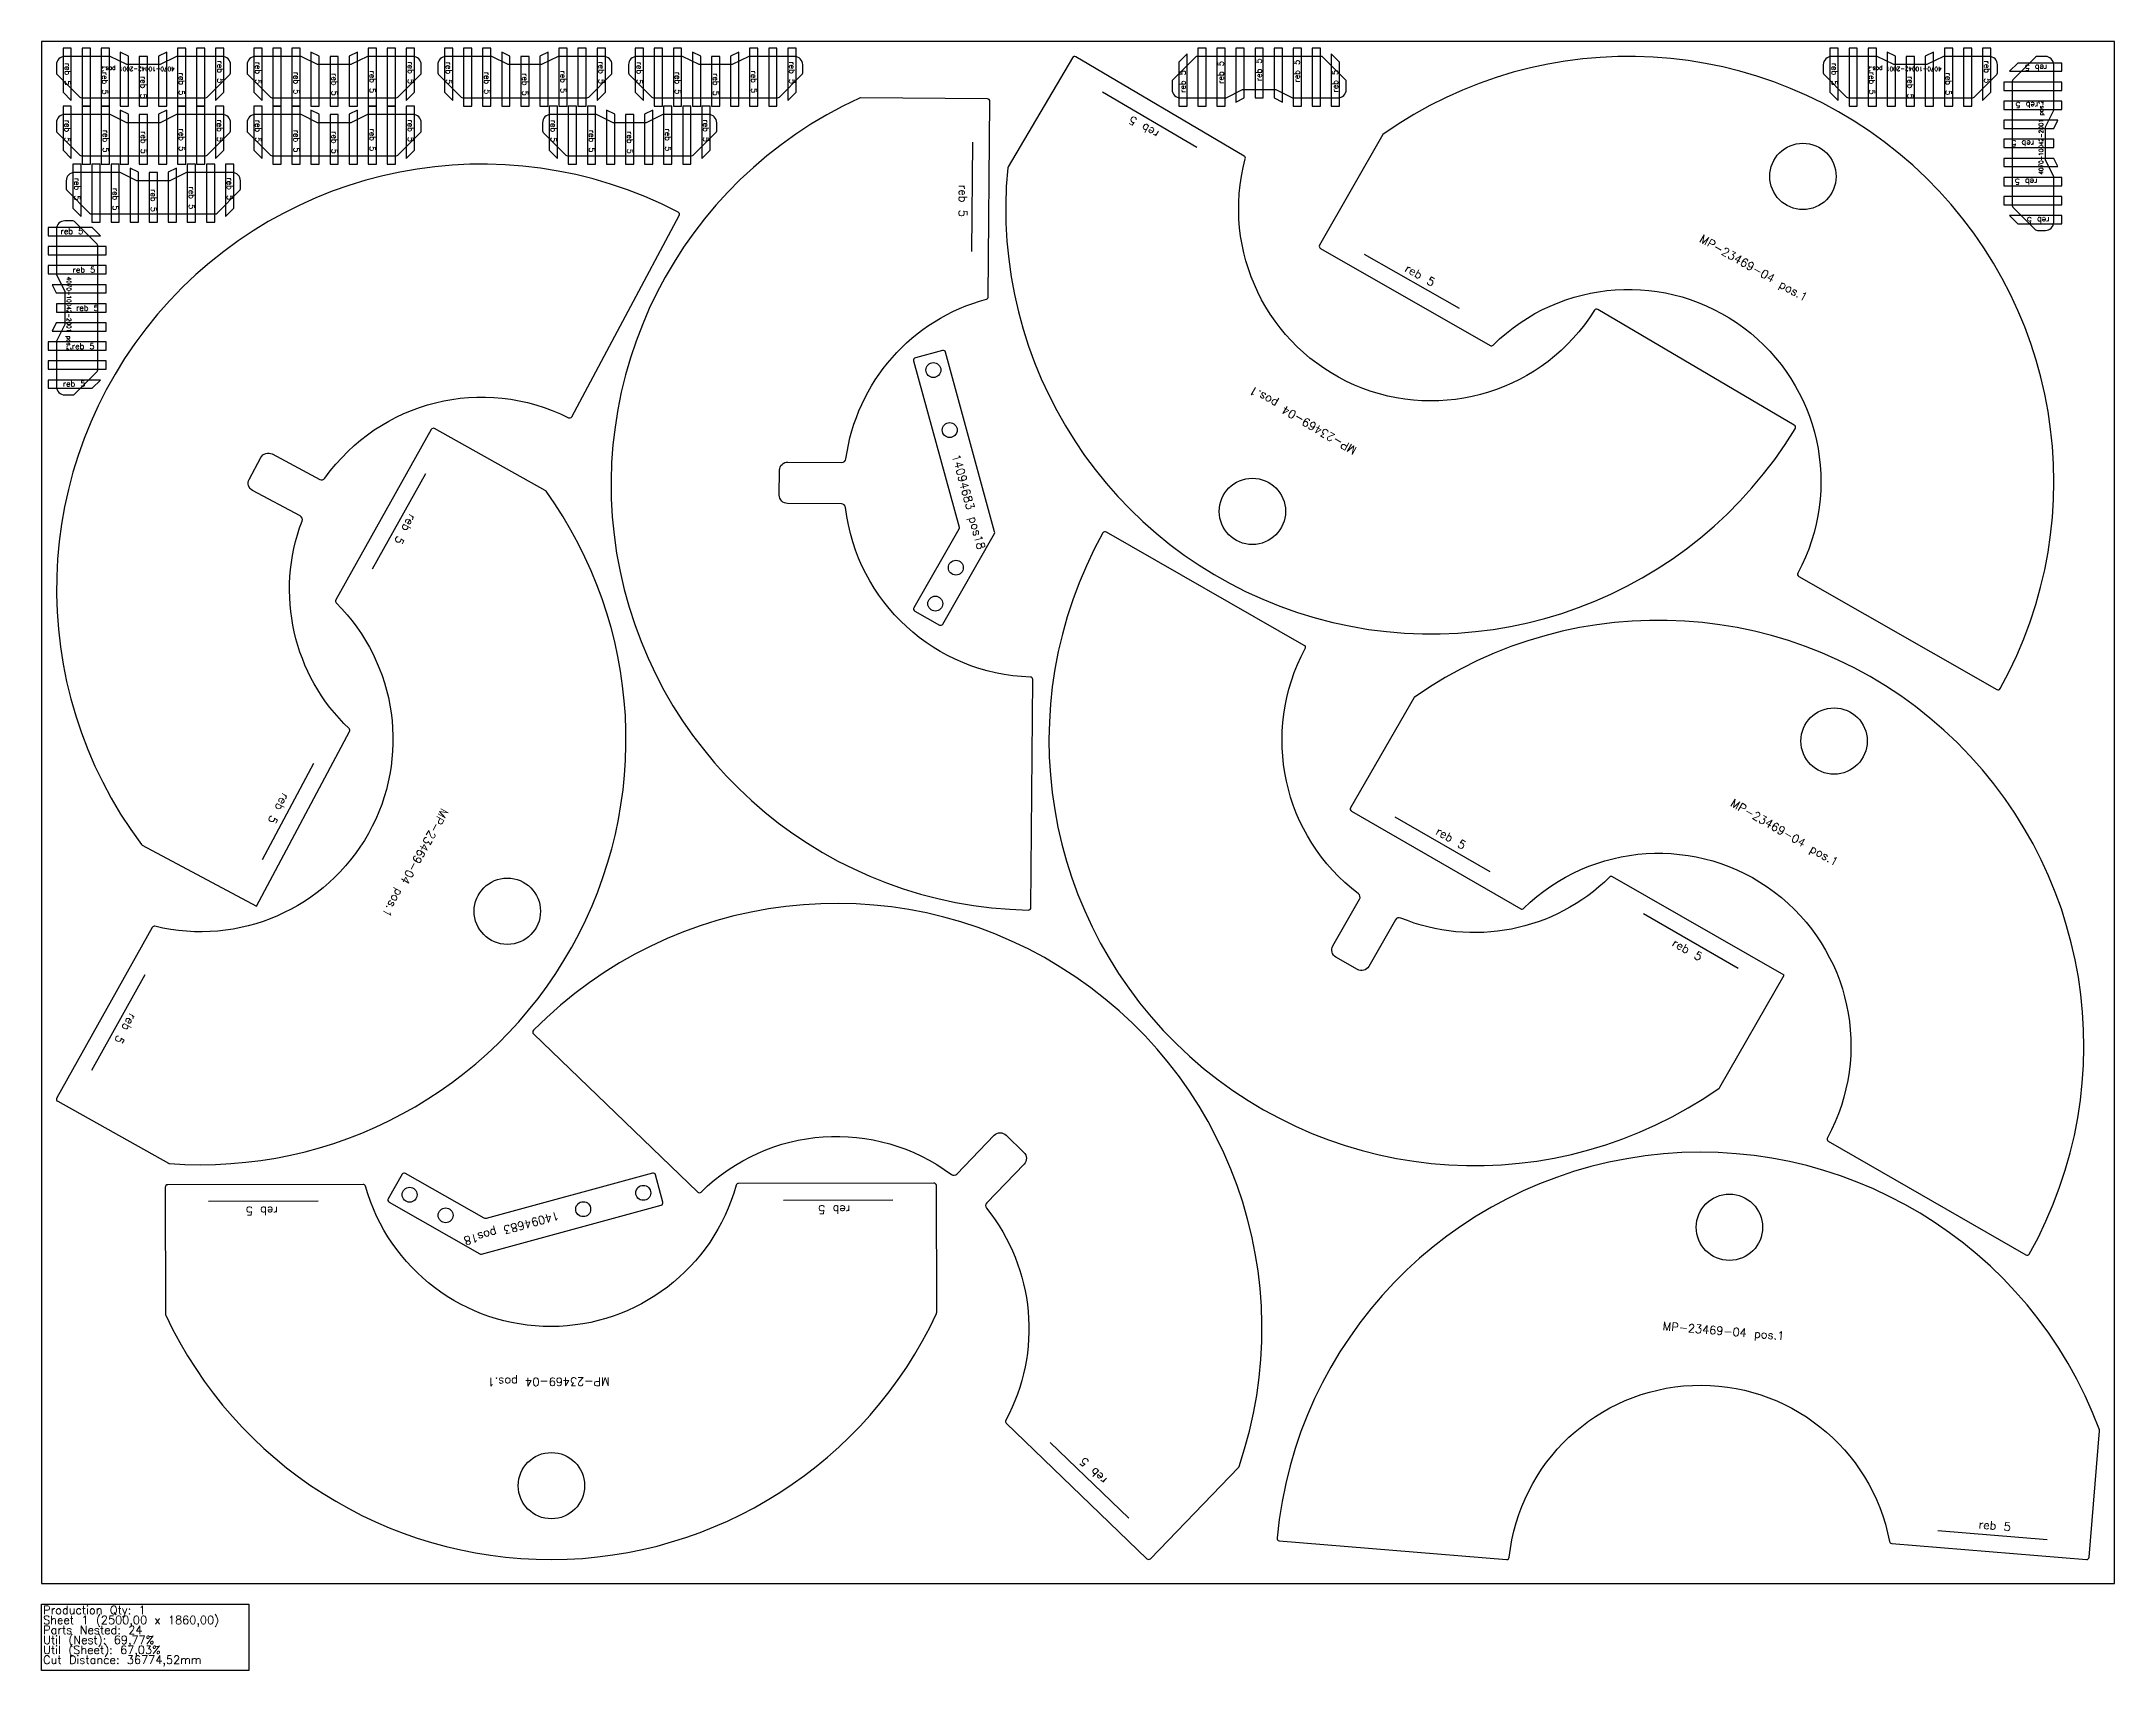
# Model space of a CAD drawing. Header units: millimetres. Extents: x 0 to 2500, y -105 to 1860.
import ezdxf

# ---------------------------------------------------------------- set-up
doc = ezdxf.new("R2010")
doc.units = ezdxf.units.MM
for name, color, linetype in [('14094683V0', 7, 'Continuous'), ('4070-10042-2001', 7, 'Continuous'), ('MP-23469-04', 7, 'Continuous'), ('Rebaixo', 7, 'Continuous'), ('sheet', 24, 'Continuous'), ('Stats', 7, 'Continuous'), ('Texto', 7, 'Continuous')]:
    doc.layers.add(name, color=color, linetype=linetype)
doc.styles.get("Standard").update_dxf_attribs({"font": 'txt.shx'})

msp = doc.modelspace()

# ---------------------------------------------------------------- linework, layer by layer
at = {"layer": '14094683V0', "color": 4}
for points in [[(1149.5, 1268.7), (1090.4, 1485.2, 0.414214), (1086.7, 1487.3), (1053.9, 1478.4, 0.414214), (1051.8, 1474.7), (1106.6, 1274.1, -0.198912), (1106.3, 1271.9), (1052.1, 1177, 0.414214), (1053.2, 1172.9), (1082.8, 1156.1, 0.414214), (1086.8, 1157.2), (1149.2, 1266.4, 0.198912)], [(530.8, 397.3), (747.3, 456.4, 0.414214), (749.4, 460.1), (740.5, 492.9, 0.414214), (736.8, 495), (536.2, 440.3, -0.198912), (534, 440.5), (439.1, 494.7, 0.414214), (435, 493.6), (418.2, 464.1, 0.414214), (419.3, 460), (528.5, 397.6, 0.198912)]]:
    msp.add_lwpolyline(points, format="xyb", close=True, dxfattribs=at)
for centre in [(1075.6, 1463.6), (1095.3, 1391.2), (1102.7, 1225.3), (1077.9, 1181.9), (444, 468.9), (725.7, 471.2), (487.4, 444.1), (653.3, 451.5)]:
    msp.add_circle(centre, 9, dxfattribs=at)
at = {"layer": '4070-10042-2001', "color": 6}
for points in [[(163, 1842), (143, 1832), (103, 1832), (83, 1842), (28, 1842, 0.414214), (18, 1832), (18, 1822.2, 0.198912), (18.9, 1820.1), (46.1, 1792.9, 0.198912), (48.2, 1792), (197.8, 1792, 0.198912), (199.9, 1792.9), (227.1, 1820.1, 0.198912), (228, 1822.2), (228, 1832, 0.414214), (218, 1842)], [(2293.8, 1842), (2273.8, 1832), (2233.8, 1832), (2213.8, 1842), (2158.8, 1842, 0.414214), (2148.8, 1832), (2148.8, 1822.2, 0.198912), (2149.7, 1820.1), (2176.9, 1792.9, 0.198912), (2179.1, 1792), (2328.6, 1792, 0.198912), (2330.7, 1792.9), (2357.9, 1820.1, 0.198912), (2358.8, 1822.2), (2358.8, 1832, 0.414214), (2348.8, 1842)], [(2426.6, 1697), (2416.6, 1717), (2416.6, 1757), (2426.6, 1777), (2426.6, 1832, 0.414214), (2416.6, 1842), (2406.9, 1842, 0.198912), (2404.7, 1841.1), (2377.5, 1813.9, 0.198912), (2376.6, 1811.8), (2376.6, 1662.2, 0.198912), (2377.5, 1660.1), (2404.7, 1632.9, 0.198912), (2406.9, 1632), (2416.6, 1632, 0.414214), (2426.6, 1642)], [(18, 1578.6), (28, 1558.6), (28, 1518.6), (18, 1498.6), (18, 1443.6, 0.414214), (28, 1433.6), (37.8, 1433.6, 0.198912), (39.9, 1434.5), (67.1, 1461.7, 0.198912), (68, 1463.9), (68, 1613.4, 0.198912), (67.1, 1615.5), (39.9, 1642.7, 0.198912), (37.8, 1643.6), (28, 1643.6, 0.414214), (18, 1633.6)]]:
    msp.add_lwpolyline(points, format="xyb", close=True, dxfattribs=at)
at = {"layer": '4070-10042-2001', "color": 240}
for points in [[(458, 1822.2), (458, 1832, 0.414214), (448, 1842), (393, 1842), (373, 1832), (333, 1832), (313, 1842), (258, 1842, 0.414214), (248, 1832), (248, 1822.2, 0.198912), (248.9, 1820.1), (276.1, 1792.9, 0.198912), (278.2, 1792), (427.8, 1792, 0.198912), (429.9, 1792.9), (457.1, 1820.1, 0.198912)], [(688, 1822.2), (688, 1832, 0.414214), (678, 1842), (623, 1842), (603, 1832), (563, 1832), (543, 1842), (488, 1842, 0.414214), (478, 1832), (478, 1822.2, 0.198912), (478.9, 1820.1), (506.1, 1792.9, 0.198912), (508.2, 1792), (657.8, 1792, 0.198912), (659.9, 1792.9), (687.1, 1820.1, 0.198912)], [(918, 1822.2), (918, 1832, 0.414214), (908, 1842), (853, 1842), (833, 1832), (793, 1832), (773, 1842), (718, 1842, 0.414214), (708, 1832), (708, 1822.2, 0.198912), (708.9, 1820.1), (736.1, 1792.9, 0.198912), (738.2, 1792), (887.8, 1792, 0.198912), (889.9, 1792.9), (917.1, 1820.1, 0.198912)], [(1363.5, 1811.8), (1363.5, 1802, 0.414214), (1373.5, 1792), (1428.5, 1792), (1448.5, 1802), (1488.5, 1802), (1508.5, 1792), (1563.5, 1792, 0.414214), (1573.5, 1802), (1573.5, 1811.8, 0.198912), (1572.6, 1813.9), (1545.3, 1841.1, 0.198912), (1543.2, 1842), (1393.7, 1842, 0.198912), (1391.6, 1841.1), (1364.3, 1813.9, 0.198912)], [(228, 1752.2), (228, 1762, 0.414214), (218, 1772), (163, 1772), (143, 1762), (103, 1762), (83, 1772), (28, 1772, 0.414214), (18, 1762), (18, 1752.2, 0.198912), (18.9, 1750.1), (46.1, 1722.9, 0.198912), (48.2, 1722), (197.8, 1722, 0.198912), (199.9, 1722.9), (227.1, 1750.1, 0.198912)], [(458, 1752.2), (458, 1762, 0.414214), (448, 1772), (393, 1772), (373, 1762), (333, 1762), (313, 1772), (258, 1772, 0.414214), (248, 1762), (248, 1752.2, 0.198912), (248.9, 1750.1), (276.1, 1722.9, 0.198912), (278.2, 1722), (427.8, 1722, 0.198912), (429.9, 1722.9), (457.1, 1750.1, 0.198912)], [(814.3, 1752.2), (814.3, 1762, 0.414214), (804.3, 1772), (749.3, 1772), (729.3, 1762), (689.3, 1762), (669.3, 1772), (614.3, 1772, 0.414214), (604.3, 1762), (604.3, 1752.2, 0.198912), (605.1, 1750.1), (632.4, 1722.9, 0.198912), (634.5, 1722), (784, 1722, 0.198912), (786.1, 1722.9), (813.4, 1750.1, 0.198912)], [(239.9, 1682.2), (239.9, 1692, 0.414214), (229.9, 1702), (174.9, 1702), (154.9, 1692), (114.9, 1692), (94.9, 1702), (39.9, 1702, 0.414214), (29.9, 1692), (29.9, 1682.2, 0.198912), (30.8, 1680.1), (58, 1652.9, 0.198912), (60.1, 1652), (209.7, 1652, 0.198912), (211.8, 1652.9), (239, 1680.1, 0.198912)]]:
    msp.add_lwpolyline(points, format="xyb", close=True, dxfattribs=at)
at = {"layer": 'MP-23469-04', "color": 4}
for points in [[(1165.6, 1708.7, 0.109772), (1165.2, 1707.4, 0.79775), (2114.8, 1392.9, 0.417376), (2113.8, 1397.1), (1876.9, 1536.8, 0.407374), (1872.8, 1535.8, -0.862481), (1451.7, 1718.4, 0.336778), (1450.4, 1721.8), (1247.4, 1841.5, 0.414214), (1243.3, 1840.4)], [(1750.7, 1493.8, -0.862481), (2118, 1218.7, 0.407374), (2119.2, 1214.7), (2358, 1078.3, 0.417376), (2362.1, 1079.4, 0.798283), (1617.6, 1747.7), (1541.4, 1614.3, 0.414214), (1542.5, 1610.2), (1747.1, 1493.4, 0.336778)], [(1193.2, 815.3), (1195.5, 1090.3, 0.407374), (1192.6, 1093.3, -0.370838), (969.6, 1297.8, 0.377509), (964.7, 1302.2), (899.8, 1302.7, -0.414214), (889.8, 1312.8), (890.1, 1342.8, -0.414214), (900.2, 1352.7), (965.1, 1352.2, 0.377509), (970.1, 1356.5, -0.301811), (1139.6, 1549.2, 0.336778), (1141.8, 1552.1), (1143.8, 1787.7, 0.414214), (1140.8, 1790.7), (987.8, 1792, 0.109772), (986.6, 1791.7, 0.79775), (1190.1, 812.3, 0.417376)], [(769.1, 1650.1, 0.417376), (767.8, 1654.1, 0.79775), (120.6, 891.4, 0.109772), (121.6, 890.5), (259.2, 817.1), (371.5, 1027.6, 0.336778), (371, 1031.1, -0.301811), (314.3, 1281.5, 0.377509), (311.9, 1287.7), (254.7, 1318.3, -0.414214), (250.6, 1331.8), (264.7, 1358.2, -0.414214), (278.2, 1362.4), (335.5, 1331.8, 0.377509), (341.9, 1333.3, -0.370838), (635.5, 1406.2, 0.407374), (639.5, 1407.4)], [(355.4, 1182.7, -0.759724), (136.9, 792.7, 0.336778), (133.6, 791.2), (18.5, 585.7, 0.414214), (19.6, 581.6), (153.1, 506.8, 0.109772), (154.4, 506.5, 0.636364), (608.6, 1317.4, 0.109772), (607.6, 1318.2), (474.1, 1393, 0.414214), (470, 1391.8), (354.9, 1186.3, 0.336778)], [(1284.3, 1268.3, 0.417376), (1280.1, 1267.2, 0.79775), (2023.3, 597.6, 0.109772), (2024.2, 598.5), (2101.7, 733.9), (1894.7, 852.5, 0.336778), (1891.1, 852, -0.301811), (1639.2, 802.7, 0.377509), (1632.9, 800.6), (1600.6, 744.3, -0.414214), (1587, 740.6), (1561, 755.5, -0.414214), (1557.3, 769.1), (1589.5, 825.5, 0.377509), (1588.2, 831.9, -0.370838), (1524.1, 1127.6, 0.407374), (1522.9, 1131.6)], [(1787.5, 814.4, -0.862481), (2153.7, 537.7, 0.407374), (2154.8, 533.7), (2393.1, 396.3, 0.417376), (2397.2, 397.4, 0.798283), (1655.4, 1068.8), (1578.7, 935.7, 0.414214), (1579.8, 931.6), (1783.9, 813.9, 0.336778)], [(593.4, 663), (791.4, 472.1, 0.407374), (795.6, 472.2, -0.370838), (1097.4, 493.3, 0.377509), (1104, 493.9), (1149.1, 540.6, -0.414214), (1163.2, 540.8), (1184.8, 520, -0.414214), (1185, 505.9), (1140, 459.2, 0.377509), (1139.7, 452.6, -0.301811), (1162.9, 196.9, 0.336778), (1163.4, 193.3), (1333.1, 29.8, 0.414214), (1337.3, 29.9), (1443.5, 140, 0.109772), (1444.2, 141.1, 0.79775), (593.4, 667.3, 0.417376)], [(2481.9, 184.2, 0.109772), (2481.8, 185.5, 0.79775), (1490, 54.9, 0.417376), (1492.7, 51.6), (1766.8, 29, 0.407374), (1770.1, 31.6, -0.862481), (2228.6, 50.8, 0.336778), (2231.3, 48.3), (2466.1, 29, 0.414214), (2469.4, 31.7)], [(837.7, 480.3, -0.759724), (390.7, 479.2, 0.336778), (387.8, 481.4), (152.2, 480.9, 0.414214), (149.2, 477.9), (149.6, 324.9, 0.109772), (149.8, 323.6, 0.636364), (1079.3, 325.7, 0.109772), (1079.6, 327), (1079.2, 480, 0.414214), (1076.2, 483), (840.6, 482.5, 0.336778)]]:
    msp.add_lwpolyline(points, format="xyb", close=True, dxfattribs=at)
for centre in [(2124.2, 1697.2), (1460.3, 1293.2), (2161.8, 1016.2), (561.8, 810.9), (2035.6, 429.7), (615, 118)]:
    msp.add_circle(centre, 40, dxfattribs=at)
at = {"layer": 'Rebaixo', "color": 4}
for p, q in [((1393.3, 1732), (1279.7, 1799)), ((1122.1, 1606.6), (1123.2, 1738.5)), ((1709.9, 1537.8), (1595.4, 1603.2)), ((399.1, 1223.8), (463.5, 1338.9)), ((328.2, 989.2), (266, 872.8)), ((1746.9, 858.5), (1632.6, 924.4)), ((1931.8, 808), (2046.3, 742.4)), ((124.7, 734), (60.2, 618.9)), ((333.5, 461.1), (201.6, 460.8)), ((895, 462.4), (1026.9, 462.7)), ((1216.6, 170.2), (1311.5, 78.6)), ((2287.1, 64), (2418.6, 53.2))]:
    msp.add_line(p, q, dxfattribs=at)
at = {"layer": 'Rebaixo', "color": 6}
for points in [[(26, 1851.9), (26, 1798.9), (36, 1788.9), (36, 1852), (28, 1852, 0.025047)], [(210, 1852), (210, 1788.9), (220, 1798.9), (220, 1851.9, 0.025047), (218, 1852)], [(2156.8, 1851.9), (2156.8, 1798.9), (2166.8, 1788.9), (2166.8, 1852), (2158.8, 1852, 0.025047)], [(2340.8, 1852), (2340.8, 1788.9), (2350.8, 1798.9), (2350.8, 1851.9, 0.025047), (2348.8, 1852)], [(2436.5, 1834), (2383.5, 1834), (2373.5, 1824), (2436.6, 1824), (2436.6, 1832, 0.025047)], [(2436.6, 1650), (2373.5, 1650), (2383.5, 1640), (2436.5, 1640, 0.025047), (2436.6, 1642)], [(8, 1625.6), (71.1, 1625.6), (61.1, 1635.6), (8.1, 1635.6, 0.025047), (8, 1633.6)], [(8.1, 1441.6), (61.1, 1441.6), (71.1, 1451.6), (8, 1451.6), (8, 1443.6, 0.025047)]]:
    msp.add_lwpolyline(points, format="xyb", close=True, dxfattribs=at)
for points in [[(49, 1852), (49, 1782), (59, 1782), (59, 1852)], [(72, 1852), (72, 1782), (82, 1782), (82, 1852)], [(164, 1852), (164, 1782), (174, 1782), (174, 1852)], [(187, 1852), (187, 1782), (197, 1782), (197, 1852)], [(2179.8, 1852), (2179.8, 1782), (2189.8, 1782), (2189.8, 1852)], [(2202.8, 1852), (2202.8, 1782), (2212.8, 1782), (2212.8, 1852)], [(2294.8, 1852), (2294.8, 1782), (2304.8, 1782), (2304.8, 1852)], [(2317.8, 1852), (2317.8, 1782), (2327.8, 1782), (2327.8, 1852)], [(95, 1847.2), (95, 1782), (105, 1782), (105, 1842.2)], [(118, 1842), (118, 1782), (128, 1782), (128, 1842)], [(141, 1842.2), (141, 1782), (151, 1782), (151, 1847.2)], [(2225.8, 1847.2), (2225.8, 1782), (2235.8, 1782), (2235.8, 1842.2)], [(2248.8, 1842), (2248.8, 1782), (2258.8, 1782), (2258.8, 1842)], [(2271.8, 1842.2), (2271.8, 1782), (2281.8, 1782), (2281.8, 1847.2)], [(2436.6, 1811), (2366.6, 1811), (2366.6, 1801), (2436.6, 1801)], [(2436.6, 1788), (2366.6, 1788), (2366.6, 1778), (2436.6, 1778)], [(2431.8, 1765), (2366.6, 1765), (2366.6, 1755), (2426.8, 1755)], [(2426.6, 1742), (2366.6, 1742), (2366.6, 1732), (2426.6, 1732)], [(2426.8, 1719), (2366.6, 1719), (2366.6, 1709), (2431.8, 1709)], [(2436.6, 1696), (2366.6, 1696), (2366.6, 1686), (2436.6, 1686)], [(2436.6, 1673), (2366.6, 1673), (2366.6, 1663), (2436.6, 1663)], [(8, 1602.6), (78, 1602.6), (78, 1612.6), (8, 1612.6)], [(8, 1579.6), (78, 1579.6), (78, 1589.6), (8, 1589.6)], [(17.8, 1556.6), (78, 1556.6), (78, 1566.6), (12.8, 1566.6)], [(18, 1533.6), (78, 1533.6), (78, 1543.6), (18, 1543.6)], [(12.8, 1510.6), (78, 1510.6), (78, 1520.6), (17.8, 1520.6)], [(8, 1487.6), (78, 1487.6), (78, 1497.6), (8, 1497.6)], [(8, 1464.6), (78, 1464.6), (78, 1474.6), (8, 1474.6)]]:
    msp.add_lwpolyline(points, close=True, dxfattribs=at)
at = {"layer": 'Rebaixo', "color": 240}
for points in [[(256, 1851.9), (256, 1798.9), (266, 1788.9), (266, 1852), (258, 1852, 0.025047)], [(450, 1798.9), (450, 1851.9, 0.025047), (448, 1852), (440, 1852), (440, 1788.9)], [(486, 1851.9), (486, 1798.9), (496, 1788.9), (496, 1852), (488, 1852, 0.025047)], [(680, 1798.9), (680, 1851.9, 0.025047), (678, 1852), (670, 1852), (670, 1788.9)], [(716, 1851.9), (716, 1798.9), (726, 1788.9), (726, 1852), (718, 1852, 0.025047)], [(910, 1798.9), (910, 1851.9, 0.025047), (908, 1852), (900, 1852), (900, 1788.9)], [(1371.5, 1835.1), (1371.5, 1782.1, 0.025047), (1373.5, 1782), (1381.5, 1782), (1381.5, 1845.1)], [(1565.5, 1782.1), (1565.5, 1835.1), (1555.5, 1845.1), (1555.5, 1782), (1563.5, 1782, 0.025047)], [(26, 1781.9), (26, 1728.9), (36, 1718.9), (36, 1782), (28, 1782, 0.025047)], [(220, 1728.9), (220, 1781.9, 0.025047), (218, 1782), (210, 1782), (210, 1718.9)], [(256, 1781.9), (256, 1728.9), (266, 1718.9), (266, 1782), (258, 1782, 0.025047)], [(450, 1728.9), (450, 1781.9, 0.025047), (448, 1782), (440, 1782), (440, 1718.9)], [(612.3, 1781.9), (612.3, 1728.9), (622.3, 1718.9), (622.3, 1782), (614.3, 1782, 0.025047)], [(806.3, 1728.9), (806.3, 1781.9, 0.025047), (804.3, 1782), (796.3, 1782), (796.3, 1718.9)], [(37.9, 1711.9), (37.9, 1658.9), (47.9, 1648.9), (47.9, 1712), (39.9, 1712, 0.025047)], [(231.9, 1658.9), (231.9, 1711.9, 0.025047), (229.9, 1712), (221.9, 1712), (221.9, 1648.9)]]:
    msp.add_lwpolyline(points, format="xyb", close=True, dxfattribs=at)
for points in [[(279, 1852), (279, 1782), (289, 1782), (289, 1852)], [(302, 1852), (302, 1782), (312, 1782), (312, 1852)], [(404, 1782), (404, 1852), (394, 1852), (394, 1782)], [(427, 1782), (427, 1852), (417, 1852), (417, 1782)], [(509, 1852), (509, 1782), (519, 1782), (519, 1852)], [(532, 1852), (532, 1782), (542, 1782), (542, 1852)], [(634, 1782), (634, 1852), (624, 1852), (624, 1782)], [(657, 1782), (657, 1852), (647, 1852), (647, 1782)], [(739, 1852), (739, 1782), (749, 1782), (749, 1852)], [(762, 1852), (762, 1782), (772, 1782), (772, 1852)], [(864, 1782), (864, 1852), (854, 1852), (854, 1782)], [(887, 1782), (887, 1852), (877, 1852), (877, 1782)], [(1394.5, 1852), (1394.5, 1782), (1404.5, 1782), (1404.5, 1852)], [(1417.5, 1852), (1417.5, 1782), (1427.5, 1782), (1427.5, 1852)], [(1440.5, 1852), (1440.5, 1786.8), (1450.5, 1791.8), (1450.5, 1852)], [(1473.5, 1792), (1473.5, 1852), (1463.5, 1852), (1463.5, 1792)], [(1496.5, 1786.8), (1496.5, 1852), (1486.5, 1852), (1486.5, 1791.8)], [(1519.5, 1782), (1519.5, 1852), (1509.5, 1852), (1509.5, 1782)], [(1542.5, 1782), (1542.5, 1852), (1532.5, 1852), (1532.5, 1782)], [(325, 1847.2), (325, 1782), (335, 1782), (335, 1842.2)], [(348, 1842), (348, 1782), (358, 1782), (358, 1842)], [(381, 1782), (381, 1847.2), (371, 1842.2), (371, 1782)], [(555, 1847.2), (555, 1782), (565, 1782), (565, 1842.2)], [(578, 1842), (578, 1782), (588, 1782), (588, 1842)], [(611, 1782), (611, 1847.2), (601, 1842.2), (601, 1782)], [(785, 1847.2), (785, 1782), (795, 1782), (795, 1842.2)], [(808, 1842), (808, 1782), (818, 1782), (818, 1842)], [(841, 1782), (841, 1847.2), (831, 1842.2), (831, 1782)], [(49, 1782), (49, 1712), (59, 1712), (59, 1782)], [(72, 1782), (72, 1712), (82, 1712), (82, 1782)], [(95, 1777.2), (95, 1712), (105, 1712), (105, 1772.2)], [(151, 1712), (151, 1777.2), (141, 1772.2), (141, 1712)], [(174, 1712), (174, 1782), (164, 1782), (164, 1712)], [(197, 1712), (197, 1782), (187, 1782), (187, 1712)], [(279, 1782), (279, 1712), (289, 1712), (289, 1782)], [(302, 1782), (302, 1712), (312, 1712), (312, 1782)], [(325, 1777.2), (325, 1712), (335, 1712), (335, 1772.2)], [(381, 1712), (381, 1777.2), (371, 1772.2), (371, 1712)], [(404, 1712), (404, 1782), (394, 1782), (394, 1712)], [(427, 1712), (427, 1782), (417, 1782), (417, 1712)], [(635.3, 1782), (635.3, 1712), (645.3, 1712), (645.3, 1782)], [(658.3, 1782), (658.3, 1712), (668.3, 1712), (668.3, 1782)], [(681.3, 1777.2), (681.3, 1712), (691.3, 1712), (691.3, 1772.2)], [(737.3, 1712), (737.3, 1777.2), (727.3, 1772.2), (727.3, 1712)], [(760.3, 1712), (760.3, 1782), (750.3, 1782), (750.3, 1712)], [(783.3, 1712), (783.3, 1782), (773.3, 1782), (773.3, 1712)], [(118, 1772), (118, 1712), (128, 1712), (128, 1772)], [(348, 1772), (348, 1712), (358, 1712), (358, 1772)], [(704.3, 1772), (704.3, 1712), (714.3, 1712), (714.3, 1772)], [(60.9, 1712), (60.9, 1642), (70.9, 1642), (70.9, 1712)], [(83.9, 1712), (83.9, 1642), (93.9, 1642), (93.9, 1712)], [(106.9, 1707.2), (106.9, 1642), (116.9, 1642), (116.9, 1702.2)], [(129.9, 1702), (129.9, 1642), (139.9, 1642), (139.9, 1702)], [(162.9, 1642), (162.9, 1707.2), (152.9, 1702.2), (152.9, 1642)], [(185.9, 1642), (185.9, 1712), (175.9, 1712), (175.9, 1642)], [(208.9, 1642), (208.9, 1712), (198.9, 1712), (198.9, 1642)]]:
    msp.add_lwpolyline(points, close=True, dxfattribs=at)
at = {"layer": 'sheet', "color": 7}
msp.add_lwpolyline([(0, 0), (2500, 0), (2500, 1860), (0, 1860)], close=True, dxfattribs=at)
at = {"layer": 'Stats', "color": 151}
msp.add_lwpolyline([(0, -25), (250, -25), (250, -105), (0, -105), (0, -25)], close=True, dxfattribs=at)

# ---------------------------------------------------------------- texts
at = {"layer": 'Rebaixo', "color": 4}
for rotation, p in [(149.4561, (1348.4, 1751)), (269.5209, (1106.5, 1687.3)), (330.2743, (1643.2, 1583.4)), (240.7446, (444.1, 1290.9)), (241.9027, (291, 954.2)), (330.0329, (1680.4, 904.4)), (330.2019, (1965.6, 769.8)), (240.7446, (106.7, 688.7)), (180.1317, (285.2, 454.5)), (180.1317, (975.5, 456.1)), (136.0452, (1285.8, 126)), (355.2836, (2335.8, 66.5))]:
    msp.add_text('reb 5', height=10, rotation=rotation, dxfattribs=at).set_placement(p)
at = {"layer": 'Rebaixo', "color": 6, "char_height": 7, "attachment_point": 1}
for insert, rotation in [((35.1, 1834.3), 270), ((219.1, 1836.9), 270), ((2165.9, 1834.3), 270), ((2349.9, 1836.9), 270), ((2418.9, 1824.9), 180), ((80.2, 1823.3), 270), ((126.5, 1818.3), 270), ((172.6, 1822.4), 270), ((2211.1, 1823.3), 270), ((2257.3, 1818.3), 270), ((2303.4, 1822.4), 270), ((2407.9, 1779.8), 180), ((2402.9, 1733.5), 180), ((2407, 1687.4), 180), ((2421.5, 1640.9), 180)]:
    msp.add_mtext_dynamic_manual_height_columns('reb 5', width=37.123, gutter_width=12.5, heights=[0], dxfattribs=dict(at, insert=insert, rotation=rotation))
at = {"layer": 'Rebaixo', "color": 240, "char_height": 7, "attachment_point": 1}
for insert, rotation in [((264.8, 1835.6), 270), ((448.7, 1836), 270), ((494.8, 1835.6), 270), ((678.7, 1836), 270), ((724.8, 1835.6), 270), ((908.7, 1836), 270), ((1418.7, 1809), 90), ((1464.6, 1812.2), 90), ((1510.4, 1810.5), 90), ((311, 1823.5), 270), ((356.9, 1821.8), 270), ((402.8, 1825), 270), ((541, 1823.5), 270), ((586.9, 1821.8), 270), ((632.8, 1825), 270), ((771, 1823.5), 270), ((816.9, 1821.8), 270), ((862.8, 1825), 270), ((1372.8, 1798), 90), ((1556.6, 1798.4), 90), ((34.8, 1765.6), 270), ((81, 1753.5), 270), ((126.9, 1751.8), 270), ((172.8, 1755), 270), ((218.7, 1766), 270), ((264.8, 1765.6), 270), ((311, 1753.5), 270), ((356.9, 1751.8), 270), ((402.8, 1755), 270), ((448.7, 1766), 270), ((621.1, 1765.6), 270), ((667.3, 1753.5), 270), ((713.2, 1751.8), 270), ((759.1, 1755), 270), ((804.9, 1766), 270), ((46.7, 1695.6), 270), ((92.9, 1683.5), 270), ((138.8, 1681.8), 270), ((184.7, 1685), 270), ((230.6, 1696), 270)]:
    msp.add_mtext_dynamic_manual_height_columns('reb 5', width=37.123, gutter_width=12.5, heights=[0], dxfattribs=dict(at, insert=insert, rotation=rotation))
at = {"layer": 'Rebaixo', "color": 6, "char_height": 7, "attachment_point": 1}
for insert in [(23.1, 1634.7), (37.6, 1588.2), (41.7, 1542.1), (36.7, 1495.9), (25.7, 1450.7)]:
    msp.add_mtext_dynamic_manual_height_columns('reb 5', width=37.123, gutter_width=12.5, heights=[0], dxfattribs=dict(at, insert=insert))
at = {"layer": 'Stats', "color": 60}
for s, p in [('Sheet 1 (2500,00 x 1860,00)', (2, -49)), ('Production Qty: 1', (2, -37)), ('Parts Nested: 24', (2, -61)), ('Util (Nest): 69,77%', (2, -73)), ('Util (Sheet): 67,03%', (2, -85)), ('Cut Distance: 36774,52mm', (2, -97))]:
    msp.add_text(s, height=10, dxfattribs=at).set_placement(p)
at = {"layer": 'Texto', "color": 6, "char_height": 5, "width": 98.923, "attachment_point": 1}
for insert, rotation in [((160.6, 1824.3), 180), ((2291.4, 1824.3), 180), ((2408.9, 1699.4), 90), ((35.7, 1576.2), 270)]:
    msp.add_mtext('4070-10042-2001 pos.2', dxfattribs=dict(at, insert=insert, rotation=rotation))
at = {"layer": 'Texto', "color": 6, "char_height": 5, "attachment_point": 1, "rotation": 180}
for insert in [(160.6, 1824.3), (2291.4, 1824.3)]:
    msp.add_mtext_dynamic_manual_height_columns('4070-10042-2001 pos.2', width=98.923, gutter_width=12.5, heights=[0], dxfattribs=dict(at, insert=insert))
at = {"layer": 'Texto', "color": 4, "char_height": 10, "attachment_point": 1}
for s, insert, width, rotation in [('MP-23469-04 pos.1', (2003.5, 1627.6), 382.972, 330.2743), ('MP-23469-04 pos.1', (1582, 1361.1), 382.972, 149.4561), ('14094683 pos18', (1107.6, 1363), 197.228, 285.2448), ('MP-23469-04 pos.1', (491.2, 930.9), 382.972, 240.7446), ('MP-23469-04 pos.1', (2040.9, 947.1), 382.972, 330.0329), ('14094683 pos18', (625.1, 439.2), 197.228, 195.2448), ('MP-23469-04 pos.1', (1955.7, 315.6), 382.972, 355.2836), ('MP-23469-04 pos.1', (685, 238.4), 382.972, 180.1317)]:
    msp.add_mtext(s, dxfattribs=dict(at, insert=insert, width=width, rotation=rotation))

doc.saveas('drawing.dxf')
